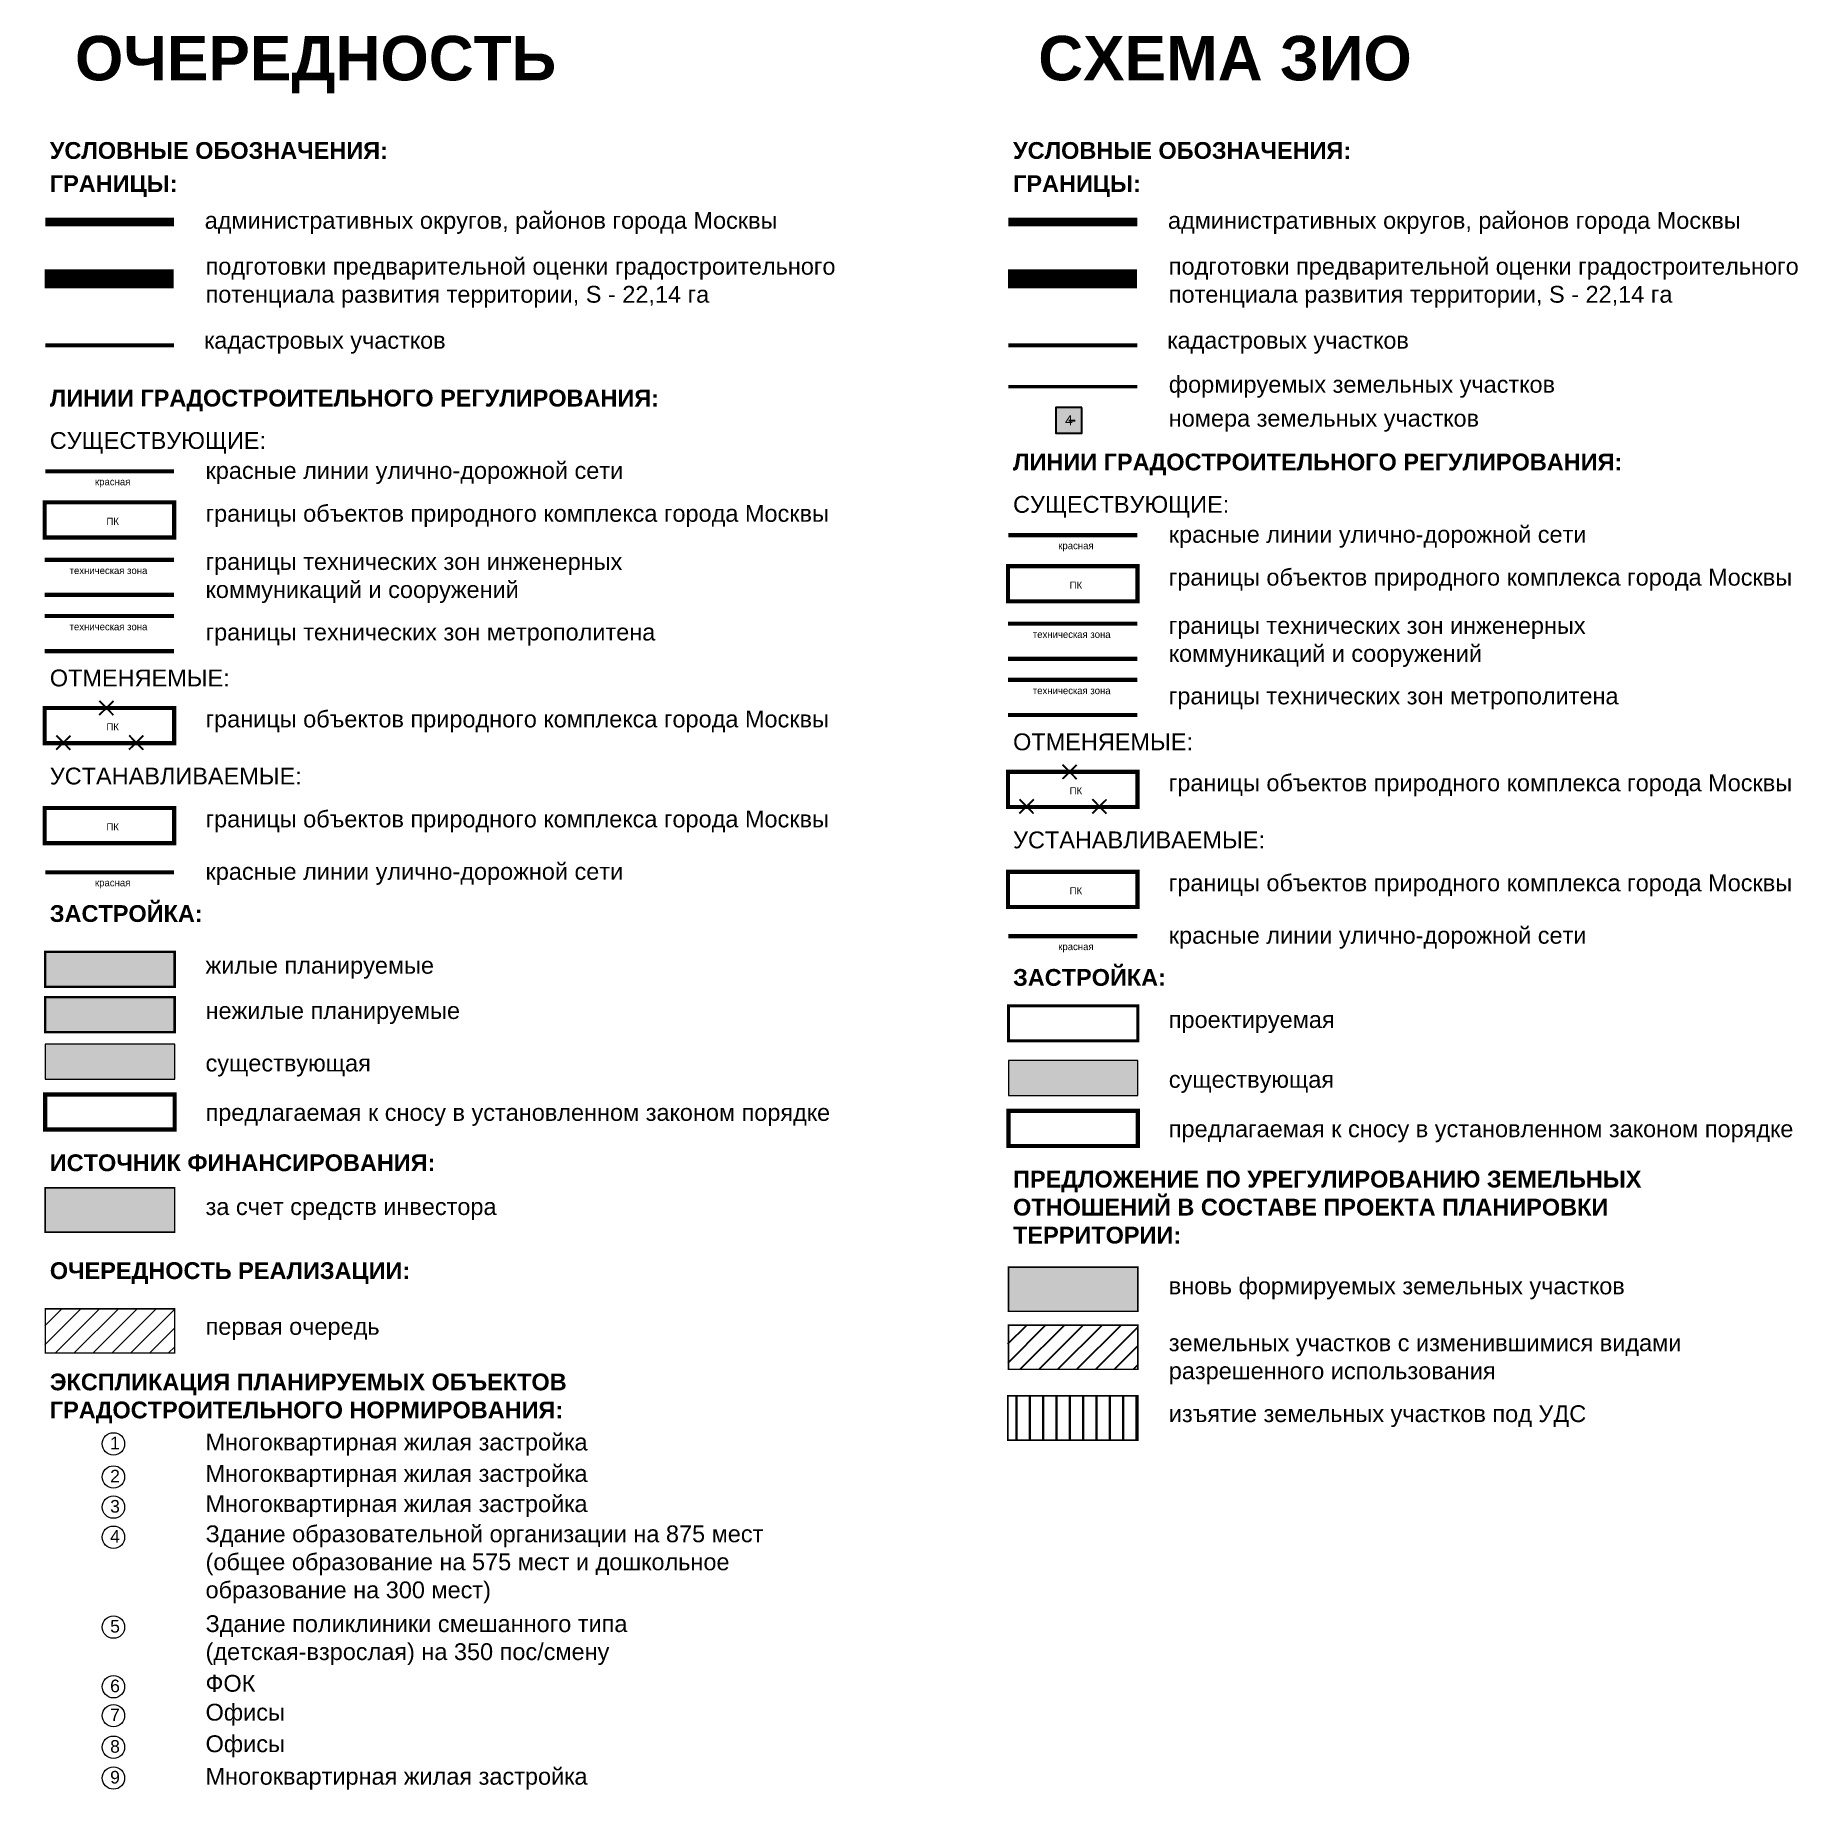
# Model space of a CAD drawing. Extents: x -129681 to -126463, y -103370 to -101447.
# Drawn here: x -129627 to -129207.5, y -101894.7 to -101477.2 of the extents above; entities that cross this region are included whole.
import ezdxf
from ezdxf.enums import TextEntityAlignment as Align

# ---------------------------------------------------------------- set-up
doc = ezdxf.new("R2010")
doc.units = 0
doc.header["$MEASUREMENT"] = 0
for name, pattern in [('DASHED', [6, 4, -2]), ('JIS_02_1.0', [2, 1, -1]), ('L00s01s', [3, 3, 0]), ('L00s04s', [8, 6, -2])]:
    doc.linetypes.add(name, pattern=pattern)
for name, color, linetype, lineweight in [('!Номер_СУЩ', 7, 'Continuous', 9), ('18F', 1, 'L00s18b', 0), ('1B', 1, 'L00s01s', 0), ('2 Проектируемые объекты', 7, 'Continuous', 0), ('29B', 1, 'L00s04s', 0), ('_Нумерация_объект', 7, 'Continuous', 30), ('_Усл обозначения_текст', 7, 'Continuous', 0), ('В_ЗАСТР_снос_Л', 2, 'DASHED', 50), ('Гр подготовки', 192, 'JIS_02_1.0', 50), ('ЗАСТР_Пр_нежилая_Л', 7, 'Continuous', 30), ('ЗАСТР_Сущ_Л', 7, 'Continuous', 30), ('ЗИО_измен_ВРИ', 14, 'Continuous', 30), ('ТЕКСТ_условные', 7, 'Continuous', 13), ('формируемые_участки', 3, 'Continuous', 5)]:
    doc.layers.add(name, color=color, linetype=linetype, lineweight=lineweight)
for name, color, linetype in [('1 очередь', 7, 'Continuous'), ('инвестор', 7, 'Continuous'), ('крестики', 7, 'Continuous')]:
    doc.layers.add(name, color=color, linetype=linetype)
for name, color, linetype, lineweight, true_color in [('ЗАСТР_Пр_жилая_Ш', 24, 'Continuous', 9, 0x922e07), ('ЗАСТР_Пр_нежилая_Ш', 30, 'Continuous', 9, 0xfb8218), ('ЗАСТР_Сущ_Ш', 253, 'Continuous', 9, 0xaaa096), ('ЗИО_вновь_формируемые', 41, 'Continuous', 15, 0xffe085)]:
    doc.layers.add(name, color=color, linetype=linetype, lineweight=lineweight, true_color=true_color)
doc.layers.add('ПК', color=254, linetype='Continuous', true_color=0xedfed0)
doc.styles.add('PLANSHET', font='arial.ttf', dxfattribs={"height": 4})
doc.styles.get("Standard").update_dxf_attribs({"font": 'arial.ttf'})
doc.styles.add('УСЛОВКИ', font='calibri.ttf', dxfattribs={"height": 10})
doc.linetypes.add('L00s18b', pattern='A,10,[165,RED_LNS.shx,S=2,R=0,X=0,Y=-2.5],10', length=20)
pattern_1 = [(45, (-127996.3097, -103460.6347), (-2.245064, 2.245064), [])]

msp = doc.modelspace()

# ---------------------------------------------------------------- texts
at = {"char_height": 4, "attachment_point": 1}
for s, width, insert in [('{\\fArial|b1|i0|c204|p34;УСЛОВНЫЕ ОБОЗНАЧЕНИЯ:}', 171.0764, (-129623.49, -101502.61)), ('{\\fArial|b1|i0|c204|p34;УСЛОВНЫЕ ОБОЗНАЧЕНИЯ:}', 171.0764, (-129394.27, -101502.61)), ('{\\fArial|b1|i0|c204|p34;ГРАНИЦЫ:}', 171.0764, (-129623.49, -101510.5)), ('{\\fArial|b1|i0|c204|p34;ГРАНИЦЫ:}', 171.0764, (-129394.27, -101510.5)), ('подготовки предварительной оценки градостроительного потенциала развития территории, S - 22,14 га', 171.0764, (-129586.43, -101530.16)), ('подготовки предварительной оценки градостроительного потенциала развития территории, S - 22,14 га', 171.0764, (-129357.21, -101530.16)), ('{\\fArial|b1|i0|c204|p34;ЛИНИИ ГРАДОСТРОИТЕЛЬНОГО РЕГУЛИРОВАНИЯ:}', 171.0764, (-129623.49, -101561.53)), ('формируемых земельных участков', 171.0764, (-129357.21, -101558.25)), ('номера земельных участков', 171.0764, (-129357.21, -101566.32)), ('СУЩЕСТВУЮЩИЕ:', 171.0764, (-129623.49, -101571.62)), ('красные линии улично-дорожной сети', 171.0764, (-129586.43, -101578.75)), ('{\\fArial|b1|i0|c204|p34;ЛИНИИ ГРАДОСТРОИТЕЛЬНОГО РЕГУЛИРОВАНИЯ:}', 171.0764, (-129394.27, -101576.73)), ('СУЩЕСТВУЮЩИЕ:', 171.0764, (-129394.27, -101586.82)), ('границы объектов природного комплекса города Москвы', 171.0764, (-129586.43, -101588.96)), ('красные линии улично-дорожной сети', 171.0764, (-129357.21, -101593.95)), ('границы технических зон инженерных коммуникаций и сооружений', 133.5426, (-129586.43, -101600.42)), ('границы объектов природного комплекса города Москвы', 171.0764, (-129357.21, -101604.15)), ('границы технических зон метрополитена', 133.5426, (-129586.43, -101617.2)), ('границы технических зон инженерных коммуникаций и сооружений', 133.5426, (-129357.21, -101615.62)), ('ОТМЕНЯЕМЫЕ:', 171.0764, (-129623.49, -101628.12)), ('границы технических зон метрополитена', 133.5426, (-129357.21, -101632.4)), ('границы объектов природного комплекса города Москвы', 171.0764, (-129586.43, -101637.88)), ('ОТМЕНЯЕМЫЕ:', 171.0764, (-129394.27, -101643.32)), ('УСТАНАВЛИВАЕМЫЕ:', 171.0764, (-129623.49, -101651.46)), ('границы объектов природного комплекса города Москвы', 171.0764, (-129357.21, -101653.07)), ('границы объектов природного комплекса города Москвы', 171.0764, (-129586.43, -101661.67)), ('УСТАНАВЛИВАЕМЫЕ:', 171.0764, (-129394.27, -101666.65)), ('красные линии улично-дорожной сети', 171.0764, (-129586.43, -101674.15)), ('границы объектов природного комплекса города Москвы', 171.0764, (-129357.21, -101676.87)), ('{\\fArial|b1|i0|c204|p34;ЗАСТРОЙКА:}', 171.0764, (-129623.49, -101684.17)), ('красные линии улично-дорожной сети', 171.0764, (-129357.21, -101689.35)), ('жилые планируемые', 133.5426, (-129586.43, -101696.49)), ('{\\fArial|b1|i0|c204|p34;ЗАСТРОЙКА:}', 171.0764, (-129394.27, -101699.37)), ('нежилые планируемые', 133.5426, (-129586.43, -101707.26)), ('проектируемая', 171.0764, (-129357.21, -101709.4)), ('существующая', 171.0764, (-129586.43, -101719.75)), ('существующая', 171.0764, (-129357.21, -101723.64)), ('предлагаемая к сносу в установленном законом порядке', 171.0764, (-129586.43, -101731.5)), ('предлагаемая к сносу в установленном законом порядке', 171.0764, (-129357.21, -101735.39)), ('{\\fArial|b1|i0|c204|p34;\\C7;ИСТОЧНИК ФИНАНСИРОВАНИЯ\\C256;:}', 171.0764, (-129623.49, -101743.47)), ('{\\fArial|b1|i0|c204|p34;\\C7;ПРЕДЛОЖЕНИЕ ПО УРЕГУЛИРОВАНИЮ ЗЕМЕЛЬНЫХ \\PОТНОШЕНИЙ В СОСТАВЕ ПРОЕКТА ПЛАНИРОВКИ ТЕРРИТОРИИ\\C256;:}', 171.0764, (-129394.27, -101747.36)), ('за счет средств инвестора', 171.0764, (-129586.43, -101753.9)), ('{\\fArial|b1|i0|c204|p34;\\C7;ОЧЕРЕДНОСТЬ РЕАЛИЗАЦИИ\\C256;:}', 171.0764, (-129623.49, -101769.14)), ('вновь формируемых земельных участков', 171.0764, (-129357.21, -101772.77)), ('первая очередь', 129.6656, (-129586.43, -101782.41)), ('земельных участков с изменившимися видами разрешенного использования', 129.6656, (-129357.21, -101786.3)), ('{\\fArial|b1|i0|c204|p34;ЭКСПЛИКАЦИЯ ПЛАНИРУЕМЫХ ОБЪЕКТОВ ГРАДОСТРОИТЕЛЬНОГО НОРМИРОВАНИЯ:}', 171.0764, (-129623.49, -101795.62)), ('изъятие земельных участков под УДС', 171.0764, (-129357.21, -101803.17)), ('Многоквартирная жилая застройка', 133.5426, (-129586.43, -101809.93)), ('Многоквартирная жилая застройка', 133.5426, (-129586.43, -101817.41)), ('Многоквартирная жилая застройка', 133.5426, (-129586.43, -101824.58)), ('Здание образовательной организации на 875 мест (общее образование на 575 мест и дошкольное образование на 300 мест)', 133.5426, (-129586.43, -101831.76)), ('Здание поликлиники смешанного типа (детская-взрослая) на 350 пос/смену', 133.5426, (-129586.43, -101853.13)), ('ФОК', 133.5426, (-129586.43, -101867.33)), ('Офисы', 133.5426, (-129586.43, -101874.2)), ('Офисы', 133.5426, (-129586.43, -101881.71)), ('Многоквартирная жилая застройка', 133.5426, (-129586.43, -101889.45))]:
    msp.add_mtext_dynamic_manual_height_columns(s, width=width, gutter_width=12.5, heights=[0], dxfattribs=dict(at, insert=insert))
at = {"layer": '18F', "char_height": 1.7, "width": 27.5784, "attachment_point": 1, "style": 'PLANSHET'}
for s, insert in [('\\pxsm0.85;{\\H1.00001x;\\C7;\\P\\ps*,qc;\\Ftxt|c204;\\C256;красная}', (-129622.32, -101580.17)), ('\\pxsm0.85;{\\fArial|b0|i0|c204|p34;\\H1.00001x;\\C7;\\P\\ps*,qc;\\Ftxt|c204;\\C256;ПК}', (-129622.32, -101589.58)), ('\\pxsm0.85;{\\H1.00001x;\\C7;\\P\\ps*,qc;\\Ftxt|c204;\\C256;красная}', (-129393.1, -101595.37)), ('\\pxsm0.85;{\\fArial|b0|i0|c204|p34;\\H1.00001x;\\C7;\\P\\ps*,qc;\\Ftxt|c204;\\C256;ПК}', (-129393.1, -101604.78)), ('\\pxsm0.85;{\\fArial|b0|i0|c204|p34;\\H1.00001x;\\C7;\\P\\ps*,qc;\\Ftxt|c204;\\C256;ПК}', (-129622.32, -101638.5)), ('\\pxsm0.85;{\\fArial|b0|i0|c204|p34;\\H1.00001x;\\C7;\\P\\ps*,qc;\\Ftxt|c204;\\C256;ПК}', (-129393.1, -101653.7))]:
    msp.add_mtext(s, dxfattribs=dict(at, insert=insert))
at = {"layer": '18F', "color": 18, "true_color": 0x000000, "char_height": 1.7, "width": 27.5784, "attachment_point": 1, "style": 'PLANSHET'}
for s, insert in [('\\pxsm0.85;{\\H1.00001x;\\C7;\\P\\ps*,qc;\\Ftxt|c204;\\C256;\\c0;ПК}', (-129622.32, -101662.3)), ('\\pxsm0.85;{\\H1.00001x;\\C7;\\P\\ps*,qc;\\Ftxt|c204;\\C256;\\c0;красная}', (-129622.32, -101675.57)), ('\\pxsm0.85;{\\H1.00001x;\\C7;\\P\\ps*,qc;\\Ftxt|c204;\\C256;\\c0;ПК}', (-129393.1, -101677.49)), ('\\pxsm0.85;{\\H1.00001x;\\C7;\\P\\ps*,qc;\\Ftxt|c204;\\C256;\\c0;красная}', (-129393.1, -101690.77))]:
    msp.add_mtext(s, dxfattribs=dict(at, insert=insert))
at = {"layer": '29B', "char_height": 1.7, "width": 25.5812, "attachment_point": 1, "style": 'PLANSHET'}
for insert in [(-129622.32, -101601.29), (-129622.32, -101614.66), (-129393.1, -101616.49), (-129393.1, -101629.86)]:
    msp.add_mtext('\\pxsm0.85;{\\fArial|b0|i0|c204|p34;\\H1.00001x;\\C7;\\P\\ps*,qc;\\Ftxt|c204;\\C256;техническая зона}', dxfattribs=dict(at, insert=insert))
at = {"layer": '_Нумерация_объект', "char_height": 3, "attachment_point": 1}
for s, insert in [('1', (-129609.14, -101810.66)), ('2', (-129609.14, -101818.53)), ('3', (-129609.14, -101825.71)), ('4', (-129609.14, -101832.88)), ('5', (-129609.14, -101854.25)), ('6', (-129609.14, -101868.45)), ('7', (-129609.14, -101875.33)), ('8', (-129609.14, -101882.84)), ('9', (-129609.14, -101890.17))]:
    msp.add_mtext_dynamic_manual_height_columns(s, width=4.3466, gutter_width=12.5, heights=[0], dxfattribs=dict(at, insert=insert))
at = {"layer": 'ТЕКСТ_условные', "color": 7, "transparency": 33554687, "style": 'PLANSHET'}
for s, p in [('административных округов, районов города Москвы', (-129586.63, -101523.25)), ('административных округов, районов города Москвы', (-129357.41, -101523.25)), ('кадастровых участков', (-129586.8, -101551.77)), ('кадастровых участков', (-129357.58, -101551.77))]:
    msp.add_text(s, height=4, dxfattribs=at).set_placement(p)
at = {"layer": 'ТЕКСТ_условные', "transparency": 33554687, "char_height": 10.584, "attachment_point": 1, "style": 'УСЛОВКИ'}
for s, insert in [('{\\fArial|b1|i0|c204|p34;ОЧЕРЕДНОСТЬ}', (-129617.49, -101477.35)), ('{\\fArial|b1|i0|c204|p34;СХЕМА ЗИО}', (-129388.27, -101477.35))]:
    msp.add_mtext_dynamic_manual_height_columns(s, width=286.1548, gutter_width=30, heights=[0], dxfattribs=dict(at, insert=insert))

# ---------------------------------------------------------------- blocks, each defined once
blk = doc.blocks.new('крестик')
at = {"layer": 'крестики', "const_width": 0.7}
for points in [[(-9860.61, -15239.73), (-9860.61, -15247.29)], [(-9864.39, -15243.51), (-9856.83, -15243.51)]]:
    blk.add_lwpolyline(points, dxfattribs=at)
blk = doc.blocks.new('*U15')
at = {"layer": '_Нумерация_объект', "true_color": 0xffffff}
h = blk.add_hatch(color=7, dxfattribs=at)
h.dxf.hatch_style = 1
h.paths.add_polyline_path([(7.6, 7.6), (-7.7, 7.6), (-7.7, -7.6), (7.6, -7.6)])
at = {"layer": '_Нумерация_объект'}
blk.add_lwpolyline([(7.6, 7.6), (-7.7, 7.6), (-7.7, -7.6), (7.6, -7.6)], close=True, dxfattribs=at)
at = {"layer": '_Нумерация_объект', "flags": 128}
blk.add_lwpolyline([(0, 0), (3.7, 0)], dxfattribs=at)
at = {"layer": '_Нумерация_объект'}
blk.add_attdef('NUM', text='', height=6, dxfattribs=at).set_placement((0, 0), align=Align.MIDDLE_CENTER)

# ---------------------------------------------------------------- hatches: boundary and pattern name
at = {"layer": '1 очередь', "true_color": 0x991b1e}
h = msp.add_hatch(dxfattribs=at)
h.set_pattern_fill('ANSI31', color=244)
h.set_pattern_definition(pattern_1)
h.paths.add_polyline_path([(-129624.7, -101780.22), (-129593.76, -101780.22), (-129593.76, -101790.73), (-129624.69, -101790.73)])
at = {"layer": 'ЗАСТР_Пр_жилая_Ш'}
h = msp.add_hatch(color=256, dxfattribs=at)
h.dxf.hatch_style = 1
h.paths.add_polyline_path([(-129624.58, -101703.63), (-129593.77, -101703.63), (-129593.77, -101695.27), (-129624.58, -101695.27)])
at = {"layer": 'ЗАСТР_Пр_нежилая_Ш'}
h = msp.add_hatch(color=256, dxfattribs=at)
h.dxf.hatch_style = 1
h.paths.add_polyline_path([(-129624.58, -101714.41), (-129593.77, -101714.41), (-129593.77, -101706.06), (-129624.58, -101706.06)])
at = {"layer": 'ЗАСТР_Сущ_Ш'}
for points in [[(-129593.77, -101717.23), (-129624.58, -101717.23), (-129624.58, -101725.59), (-129593.77, -101725.59)], [(-129364.56, -101721.12), (-129395.37, -101721.12), (-129395.37, -101729.48), (-129364.56, -101729.48)]]:
    msp.add_hatch(color=256, dxfattribs=at).paths.add_polyline_path(points)
at = {"layer": 'ЗИО_вновь_формируемые'}
h = msp.add_hatch(color=256, dxfattribs=at)
h.dxf.hatch_style = 1
h.paths.add_polyline_path([(-129395.37, -101780.82), (-129395.37, -101770.31), (-129364.56, -101770.31), (-129364.56, -101780.82)])
at = {"layer": 'ЗИО_измен_ВРИ'}
h = msp.add_hatch(dxfattribs=at)
h.set_pattern_fill('ANSI31', color=256)
h.set_pattern_definition(pattern_1)
h.paths.add_polyline_path([(-129395.48, -101784.11), (-129364.54, -101784.11), (-129364.54, -101794.62), (-129395.47, -101794.62)])
at = {"layer": 'инвестор', "true_color": 0xddb3d4}
h = msp.add_hatch(color=254, dxfattribs=at)
h.dxf.hatch_style = 1
h.paths.add_polyline_path([(-129593.77, -101761.96), (-129624.58, -101761.96), (-129624.58, -101751.45), (-129593.77, -101751.45)])
at = {"layer": 'ПК', "lineweight": 35}
h = msp.add_hatch(dxfattribs=at)
h.set_pattern_fill('ANSI31', color=2, angle=45)
h.set_pattern_definition([(90, (-128250.485, -103423.0513), (-3.175, 0), [])])
h.paths.add_polyline_path([(-129395.47, -101800.94), (-129364.51, -101800.94), (-129364.51, -101811.45), (-129395.46, -101811.45)])

# ---------------------------------------------------------------- linework, layer by layer
at = {"layer": '18F', "const_width": 1, "flags": 128}
for points in [[(-129624.71, -101588.34), (-129593.9, -101588.34), (-129593.9, -101596.7), (-129624.71, -101596.7)], [(-129395.49, -101603.54), (-129364.68, -101603.54), (-129364.68, -101611.89), (-129395.49, -101611.89)], [(-129624.71, -101637.26), (-129593.9, -101637.26), (-129593.9, -101645.62), (-129624.71, -101645.62)], [(-129395.49, -101652.46), (-129364.68, -101652.46), (-129364.68, -101660.81), (-129395.49, -101660.81)]]:
    msp.add_lwpolyline(points, close=True, dxfattribs=at)
at = {"layer": '18F', "color": 18, "true_color": 0x000000, "const_width": 1, "flags": 128}
for points in [[(-129624.71, -101661.06), (-129593.9, -101661.06), (-129593.9, -101669.41), (-129624.71, -101669.41)], [(-129395.49, -101676.25), (-129364.68, -101676.25), (-129364.68, -101684.61), (-129395.49, -101684.61)]]:
    msp.add_lwpolyline(points, close=True, dxfattribs=at)
at = {"layer": '1B', "const_width": 1, "flags": 128}
for points in [[(-129624.58, -101580.96), (-129593.9, -101580.96)], [(-129395.37, -101596.16), (-129364.68, -101596.16)]]:
    msp.add_lwpolyline(points, dxfattribs=at)
at = {"layer": '1B', "color": 18, "true_color": 0x000000, "const_width": 1, "flags": 128}
for points in [[(-129624.58, -101676.36), (-129593.9, -101676.36)], [(-129395.37, -101691.56), (-129364.68, -101691.56)]]:
    msp.add_lwpolyline(points, dxfattribs=at)
at = {"layer": '2 Проектируемые объекты', "color": 250, "linetype": 'Continuous', "const_width": 0.7}
msp.add_lwpolyline([(-129395.37, -101708.13), (-129364.56, -101708.13), (-129364.56, -101716.48), (-129395.37, -101716.48)], close=True, dxfattribs=at)
at = {"layer": '29B', "const_width": 1, "flags": 128}
for points in [[(-129593.9, -101602), (-129624.71, -101602)], [(-129624.71, -101610.35), (-129593.9, -101610.35)], [(-129593.9, -101615.37), (-129624.71, -101615.37)], [(-129364.68, -101617.2), (-129395.49, -101617.2)], [(-129624.71, -101623.73), (-129593.9, -101623.73)], [(-129395.49, -101625.55), (-129364.68, -101625.55)], [(-129364.68, -101630.57), (-129395.49, -101630.57)], [(-129395.49, -101638.92), (-129364.68, -101638.92)]]:
    msp.add_lwpolyline(points, dxfattribs=at)
at = {"layer": '_Нумерация_объект', "lineweight": 0}
for centre in [(-129608.35, -101812.36), (-129608.35, -101820.23), (-129608.35, -101827.4), (-129608.35, -101834.57), (-129608.35, -101855.95), (-129608.35, -101870.14), (-129608.35, -101877.02), (-129608.35, -101884.53), (-129608.35, -101891.87)]:
    msp.add_circle(centre, 2.66, dxfattribs=at)
at = {"layer": '_Усл обозначения_текст', "const_width": 0.372}
for points in [[(-129624.58, -101751.45), (-129593.77, -101751.45), (-129593.77, -101761.96), (-129624.58, -101761.96)], [(-129395.37, -101770.31), (-129364.56, -101770.31), (-129364.56, -101780.82), (-129395.37, -101780.82)], [(-129624.55, -101780.22), (-129593.78, -101780.22), (-129593.78, -101790.73), (-129624.55, -101790.73)], [(-129395.33, -101784.11), (-129364.56, -101784.11), (-129364.56, -101794.62), (-129395.33, -101794.62)], [(-129395.52, -101800.94), (-129364.53, -101800.94), (-129364.53, -101811.45), (-129395.52, -101811.45)]]:
    msp.add_lwpolyline(points, close=True, dxfattribs=at)
at = {"layer": 'В_ЗАСТР_снос_Л', "const_width": 1}
for points in [[(-129624.58, -101729.23), (-129593.77, -101729.23), (-129593.77, -101737.58), (-129624.58, -101737.58)], [(-129395.37, -101733.12), (-129364.56, -101733.12), (-129364.56, -101741.47), (-129395.37, -101741.47)]]:
    msp.add_lwpolyline(points, close=True, dxfattribs=at)
at = {"layer": 'Гр подготовки', "ltscale": 4.5, "const_width": 4.5, "flags": 128}
for points in [[(-129624.71, -101535.18), (-129594.02, -101535.18)], [(-129395.49, -101535.18), (-129364.8, -101535.18)]]:
    msp.add_lwpolyline(points, dxfattribs=at)
at = {"layer": 'ЗАСТР_Пр_нежилая_Л', "lineweight": 0, "const_width": 0.588}
for points in [[(-129624.58, -101703.63), (-129593.77, -101703.63), (-129593.77, -101695.27), (-129624.58, -101695.27)], [(-129624.58, -101714.41), (-129593.77, -101714.41), (-129593.77, -101706.06), (-129624.58, -101706.06)]]:
    msp.add_lwpolyline(points, close=True, dxfattribs=at)
at = {"layer": 'ЗАСТР_Сущ_Л', "lineweight": 0}
for points in [[(-129624.58, -101725.59), (-129593.77, -101725.59), (-129593.77, -101717.23), (-129624.58, -101717.23)], [(-129395.37, -101729.48), (-129364.56, -101729.48), (-129364.56, -101721.12), (-129395.37, -101721.12)]]:
    msp.add_lwpolyline(points, close=True, dxfattribs=at)
at = {"layer": 'ТЕКСТ_условные', "color": 241, "const_width": 2}
for points in [[(-129624.58, -101521.63), (-129593.9, -101521.63)], [(-129395.37, -101521.63), (-129364.68, -101521.63)]]:
    msp.add_lwpolyline(points, dxfattribs=at)
at = {"layer": 'ТЕКСТ_условные', "color": 5, "const_width": 1}
for points in [[(-129624.58, -101550.96), (-129593.9, -101550.96)], [(-129395.37, -101550.96), (-129364.68, -101550.96)]]:
    msp.add_lwpolyline(points, dxfattribs=at)
at = {"layer": 'формируемые_участки', "const_width": 0.8}
msp.add_lwpolyline([(-129395.37, -101560.83), (-129364.68, -101560.8)], dxfattribs=at)

# ---------------------------------------------------------------- block references
at = {"layer": '!Номер_СУЩ', "xscale": 0.4, "yscale": 0.4, "zscale": 0.4}
msp.add_blockref('*U15', (-129380.98, -101568.82), dxfattribs=at).add_auto_attribs({'NUM': '4'})
at = {"layer": 'крестики', "xscale": 0.6331573478648042, "yscale": 0.6331573478648042, "zscale": 0.6331573478648042, "rotation": 134.4110869299184}
for p in [(-140873.56, -103931.59), (-140883.81, -103939.83), (-140866.48, -103939.83), (-140644.35, -103946.79), (-140654.59, -103955.02), (-140637.26, -103955.02)]:
    msp.add_blockref('крестик', p, dxfattribs=at)

msp.set_redraw_order([(e.dxf.handle, doc.entitydb.next_handle()) for e in msp.query("TEXT MTEXT ATTDEF DIMENSION ARC_DIMENSION")])  # texts and dimensions are drawn at this point

doc.saveas('drawing.dxf')
